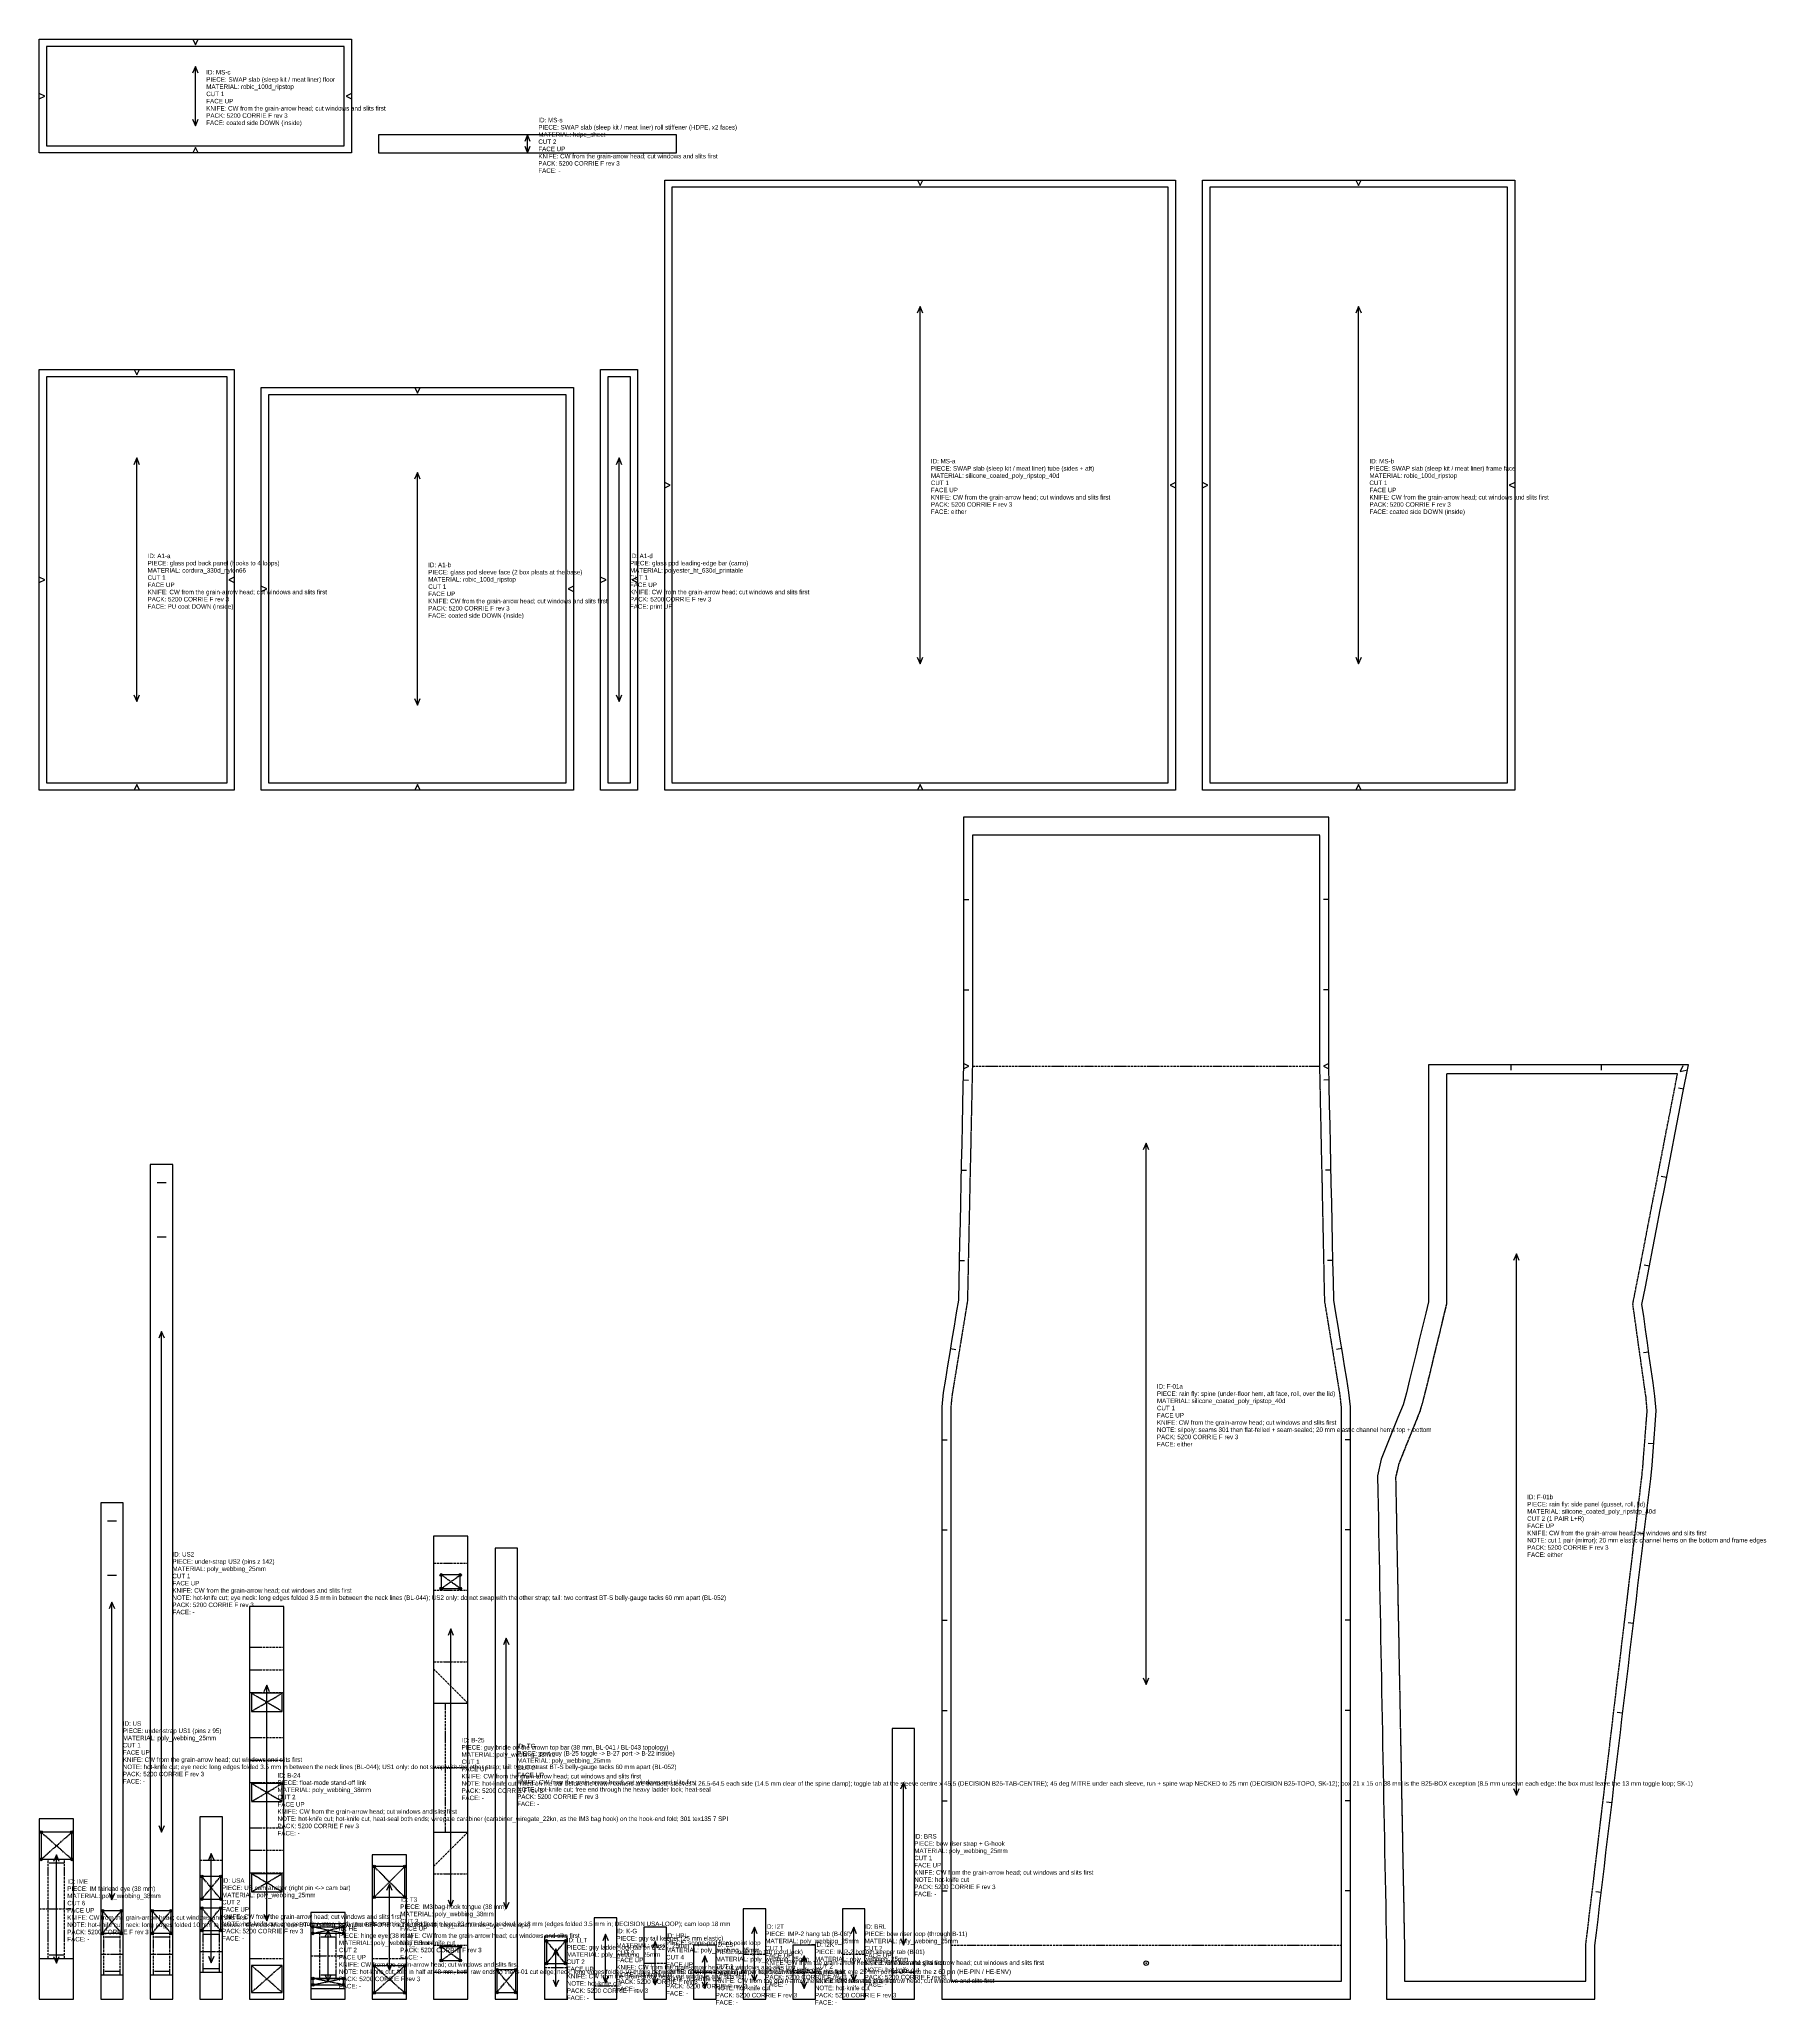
# Model space of a CAD drawing. Header units: millimetres. Extents: x 0 to 2340, y 0 to 5815.
# Drawn here: x 0 to 1905, y 3637 to 5815 of the extents above; entities that cross this region are included whole.
import ezdxf

# ---------------------------------------------------------------- set-up
doc = ezdxf.new("R2010")
doc.units = ezdxf.units.MM
doc.linetypes.add('DASHDOT', pattern=[3.556, 2.54, -0.508, 0, -0.508])
doc.linetypes.add('DASHED', pattern=[1.524, 1.27, -0.254])
for name, color, linetype in [('CUT', 7, 'Continuous'), ('DRILL', 4, 'Continuous'), ('GRAIN', 5, 'Continuous'), ('INTERNAL', 6, 'Continuous'), ('NOTCH', 1, 'Continuous'), ('SEW', 3, 'Continuous'), ('TEXT', 2, 'Continuous')]:
    doc.layers.add(name, color=color, linetype=linetype)

# ---------------------------------------------------------------- blocks, each defined once
blk = doc.blocks.new('IME_58')
at = {"layer": 'CUT'}
blk.add_lwpolyline([(0, 0), (38, 0), (38, 200), (0, 200)], close=True, dxfattribs=at)
at = {"layer": 'DRILL'}
for centre in [(2, 185), (36, 185), (2, 155), (36, 155)]:
    blk.add_circle(centre, 1.5, dxfattribs=at)
for p in [(2, 185), (36, 185), (2, 155), (36, 155)]:
    blk.add_point(p, dxfattribs=at)
at = {"layer": 'GRAIN'}
for points in [[(22.1, 152.6), (19, 160), (15.9, 152.6)], [(19, 40), (19, 160)], [(15.9, 47.4), (19, 40), (22.1, 47.4)]]:
    blk.add_lwpolyline(points, dxfattribs=at)
at = {"layer": 'INTERNAL', "linetype": 'CONTINUOUS'}
for points in [[(0, 155), (38, 155)], [(0, 45), (38, 45)]]:
    blk.add_lwpolyline(points, dxfattribs=at)
at = {"layer": 'INTERNAL', "linetype": 'DASHDOT'}
for points in [[(10, 45), (10, 155)], [(28, 45), (28, 155)], [(0, 100), (38, 100)]]:
    blk.add_lwpolyline(points, dxfattribs=at)
at = {"layer": 'SEW', "linetype": 'DASHED'}
for points in [[(0, 0), (38, 0), (38, 200), (0, 200)], [(2, 155), (36, 155), (36, 185), (2, 185)]]:
    blk.add_lwpolyline(points, close=True, dxfattribs=at)
for points in [[(2, 155), (36, 185)], [(36, 155), (2, 185)], [(11, 151), (27, 151)], [(11, 49), (27, 49)]]:
    blk.add_lwpolyline(points, dxfattribs=at)
at = {"layer": 'TEXT'}
for s, p in [('ID: IME', (31, 128)), ('CUT 6', (31, 104)), ('PIECE: IM fairlead eye (38 mm)', (31, 120)), ('MATERIAL: poly_webbing_38mm', (31, 112)), ('FACE UP', (31, 96)), ('KNIFE: CW from the grain-arrow head; cut windows and slits first', (31, 88)), ('NOTE: hot-knife cut; neck: long edges folded 10 mm in between the neck lines, one BT-M per leg, sewn flat BEFORE the fold (BL-044, bag_attach.imus_eye_envelope)', (31, 80)), ('PACK: 5200 CORRIE F rev 3', (31, 72)), ('FACE: -', (31, 64))]:
    blk.add_text(s, height=5, dxfattribs=at).set_placement(p)
blk = doc.blocks.new('US_59')
at = {"layer": 'CUT'}
blk.add_lwpolyline([(0, 0), (25, 0), (25, 550), (0, 550)], close=True, dxfattribs=at)
at = {"layer": 'DRILL'}
for centre in [(2, 98), (23, 98), (2, 73), (23, 73)]:
    blk.add_circle(centre, 1.5, dxfattribs=at)
for p in [(2, 98), (23, 98), (2, 73), (23, 73)]:
    blk.add_point(p, dxfattribs=at)
at = {"layer": 'GRAIN'}
for points in [[(15.6, 432.6), (12.5, 440), (9.4, 432.6)], [(12.5, 110), (12.5, 440)], [(9.4, 117.4), (12.5, 110), (15.6, 117.4)]]:
    blk.add_lwpolyline(points, dxfattribs=at)
at = {"layer": 'INTERNAL', "linetype": 'CONTINUOUS'}
for points in [[(0, 73), (25, 73)], [(0, 27), (25, 27)]]:
    blk.add_lwpolyline(points, dxfattribs=at)
at = {"layer": 'INTERNAL', "linetype": 'DASHDOT'}
for points in [[(3.5, 27), (3.5, 73)], [(21.5, 27), (21.5, 73)], [(0, 50), (25, 50)]]:
    blk.add_lwpolyline(points, dxfattribs=at)
at = {"layer": 'SEW', "linetype": 'DASHED'}
for points in [[(0, 0), (25, 0), (25, 550), (0, 550)], [(2, 73), (23, 73), (23, 98), (2, 98)]]:
    blk.add_lwpolyline(points, close=True, dxfattribs=at)
for points in [[(7.5, 530), (17.5, 530)], [(7.5, 470), (17.5, 470)], [(2, 73), (23, 98)], [(23, 73), (2, 98)], [(4.5, 69), (20.5, 69)], [(4.5, 31), (20.5, 31)]]:
    blk.add_lwpolyline(points, dxfattribs=at)
at = {"layer": 'TEXT'}
for s, p in [('ID: US', (24.5, 303)), ('CUT 1', (24.5, 279)), ('PIECE: under-strap US1 (pins z 95)', (24.5, 295)), ('MATERIAL: poly_webbing_25mm', (24.5, 287)), ('FACE UP', (24.5, 271)), ('KNIFE: CW from the grain-arrow head; cut windows and slits first', (24.5, 263)), ('NOTE: hot-knife cut; eye neck: long edges folded 3.5 mm in between the neck lines (BL-044); US1 only: do not swap with the other strap; tail: two contrast BT-S belly-gauge tacks 60 mm apart (BL-052)', (24.5, 255)), ('PACK: 5200 CORRIE F rev 3', (24.5, 247)), ('FACE: -', (24.5, 239))]:
    blk.add_text(s, height=5, dxfattribs=at).set_placement(p)
blk = doc.blocks.new('US2_60')
at = {"layer": 'CUT'}
blk.add_lwpolyline([(0, 0), (25, 0), (25, 925), (0, 925)], close=True, dxfattribs=at)
at = {"layer": 'DRILL'}
for centre in [(2, 98), (23, 98), (2, 73), (23, 73)]:
    blk.add_circle(centre, 1.5, dxfattribs=at)
for p in [(2, 98), (23, 98), (2, 73), (23, 73)]:
    blk.add_point(p, dxfattribs=at)
at = {"layer": 'GRAIN'}
for points in [[(15.6, 732.6), (12.5, 740), (9.4, 732.6)], [(12.5, 185), (12.5, 740)], [(9.4, 192.4), (12.5, 185), (15.6, 192.4)]]:
    blk.add_lwpolyline(points, dxfattribs=at)
at = {"layer": 'INTERNAL', "linetype": 'CONTINUOUS'}
for points in [[(0, 73), (25, 73)], [(0, 27), (25, 27)]]:
    blk.add_lwpolyline(points, dxfattribs=at)
at = {"layer": 'INTERNAL', "linetype": 'DASHDOT'}
for points in [[(3.5, 27), (3.5, 73)], [(21.5, 27), (21.5, 73)], [(0, 50), (25, 50)]]:
    blk.add_lwpolyline(points, dxfattribs=at)
at = {"layer": 'SEW', "linetype": 'DASHED'}
for points in [[(0, 0), (25, 0), (25, 925), (0, 925)], [(2, 73), (23, 73), (23, 98), (2, 98)]]:
    blk.add_lwpolyline(points, close=True, dxfattribs=at)
for points in [[(7.5, 905), (17.5, 905)], [(7.5, 845), (17.5, 845)], [(2, 73), (23, 98)], [(23, 73), (2, 98)], [(4.5, 69), (20.5, 69)], [(4.5, 31), (20.5, 31)]]:
    blk.add_lwpolyline(points, dxfattribs=at)
at = {"layer": 'TEXT'}
for s, p in [('PIECE: under-strap US2 (pins z 142)', (24.5, 482.5)), ('MATERIAL: poly_webbing_25mm', (24.5, 474.5)), ('ID: US2', (24.5, 490.5)), ('CUT 1', (24.5, 466.5)), ('FACE UP', (24.5, 458.5)), ('KNIFE: CW from the grain-arrow head; cut windows and slits first', (24.5, 450.5)), ('NOTE: hot-knife cut; eye neck: long edges folded 3.5 mm in between the neck lines (BL-044); US2 only: do not swap with the other strap; tail: two contrast BT-S belly-gauge tacks 60 mm apart (BL-052)', (24.5, 442.5)), ('PACK: 5200 CORRIE F rev 3', (24.5, 434.5)), ('FACE: -', (24.5, 426.5))]:
    blk.add_text(s, height=5, dxfattribs=at).set_placement(p)
blk = doc.blocks.new('USA_61')
at = {"layer": 'CUT'}
blk.add_lwpolyline([(0, 0), (25, 0), (25, 202), (0, 202)], close=True, dxfattribs=at)
at = {"layer": 'DRILL'}
for centre in [(2, 136), (23, 136), (2, 111), (23, 111), (2, 101), (23, 101), (2, 76), (23, 76)]:
    blk.add_circle(centre, 1.5, dxfattribs=at)
for p in [(2, 136), (23, 136), (2, 111), (23, 111), (2, 101), (23, 101), (2, 76), (23, 76)]:
    blk.add_point(p, dxfattribs=at)
at = {"layer": 'GRAIN'}
for points in [[(15.6, 154.2), (12.5, 161.6), (9.4, 154.2)], [(12.5, 40.4), (12.5, 161.6)], [(9.4, 47.8), (12.5, 40.4), (15.6, 47.8)]]:
    blk.add_lwpolyline(points, dxfattribs=at)
at = {"layer": 'INTERNAL', "linetype": 'DASHDOT'}
for points in [[(0, 154), (25, 154)], [(3.5, 30), (3.5, 76)], [(21.5, 30), (21.5, 76)], [(0, 53), (25, 53)]]:
    blk.add_lwpolyline(points, dxfattribs=at)
at = {"layer": 'INTERNAL', "linetype": 'CONTINUOUS'}
for points in [[(0, 76), (25, 76)], [(0, 30), (25, 30)]]:
    blk.add_lwpolyline(points, dxfattribs=at)
at = {"layer": 'SEW', "linetype": 'DASHED'}
for points in [[(0, 0), (25, 0), (25, 202), (0, 202)], [(2, 111), (23, 111), (23, 136), (2, 136)], [(2, 76), (23, 76), (23, 101), (2, 101)]]:
    blk.add_lwpolyline(points, close=True, dxfattribs=at)
for points in [[(2, 111), (23, 136)], [(23, 111), (2, 136)], [(2, 76), (23, 101)], [(23, 76), (2, 101)], [(4.5, 72), (20.5, 72)], [(4.5, 34), (20.5, 34)]]:
    blk.add_lwpolyline(points, dxfattribs=at)
at = {"layer": 'TEXT'}
for s, p in [('ID: USA', (24.5, 129)), ('CUT 2', (24.5, 105)), ('PIECE: US cam anchor (right pin <-> cam bar)', (24.5, 121)), ('MATERIAL: poly_webbing_25mm', (24.5, 113)), ('FACE UP', (24.5, 97)), ('KNIFE: CW from the grain-arrow head; cut windows and slits first', (24.5, 89)), ('NOTE: hot-knife cut; one per under-strap; both raw ends meet in the middle; pin loop 23 mm clear, necked to 18 mm (edges folded 3.5 mm in; DECISION USA-LOOP); cam loop 18 mm', (24.5, 81)), ('PACK: 5200 CORRIE F rev 3', (24.5, 73)), ('FACE: -', (24.5, 65))]:
    blk.add_text(s, height=5, dxfattribs=at).set_placement(p)
blk = doc.blocks.new('B-24_62')
at = {"layer": 'CUT'}
blk.add_lwpolyline([(0, 0), (38, 0), (38, 435), (0, 435)], close=True, dxfattribs=at)
at = {"layer": 'GRAIN'}
for points in [[(22.1, 340.6), (19, 348), (15.9, 340.6)], [(19, 87), (19, 348)], [(15.9, 94.4), (19, 87), (22.1, 94.4)]]:
    blk.add_lwpolyline(points, dxfattribs=at)
at = {"layer": 'INTERNAL', "linetype": 'DASHDOT'}
for points in [[(0, 390), (38, 390)], [(0, 365), (38, 365)], [(0, 340), (38, 340)], [(0, 290), (38, 290)], [(0, 265), (38, 265)], [(0, 240), (38, 240)], [(0, 190), (38, 190)], [(0, 165), (38, 165)], [(0, 140), (38, 140)], [(0, 45), (38, 45)]]:
    blk.add_lwpolyline(points, dxfattribs=at)
at = {"layer": 'SEW', "linetype": 'DASHED'}
for points in [[(0, 0), (38, 0), (38, 435), (0, 435)], [(2, 319), (36, 319), (36, 339), (2, 339)], [(2, 219), (36, 219), (36, 239), (2, 239)], [(2, 119), (36, 119), (36, 139), (2, 139)], [(2, 7.5), (36, 7.5), (36, 37.5), (2, 37.5)]]:
    blk.add_lwpolyline(points, close=True, dxfattribs=at)
for points in [[(2, 319), (36, 339)], [(36, 319), (2, 339)], [(2, 219), (36, 239)], [(36, 219), (2, 239)], [(2, 119), (36, 139)], [(36, 119), (2, 139)], [(2, 7.5), (36, 37.5)], [(36, 7.5), (2, 37.5)]]:
    blk.add_lwpolyline(points, dxfattribs=at)
at = {"layer": 'TEXT'}
for s, p in [('PIECE: float-mode stand-off link', (31, 237.5)), ('ID: B-24', (31, 245.5)), ('CUT 2', (31, 221.5)), ('MATERIAL: poly_webbing_38mm', (31, 229.5)), ('FACE UP', (31, 213.5)), ('KNIFE: CW from the grain-arrow head; cut windows and slits first', (31, 205.5)), ('NOTE: hot-knife cut; hot-knife cut, heat-seal both ends; wiregate carabiner (carabiner_wiregate_22kn, as the IM3 bag hook) on the hook-end fold; 301 tex135 7 SPI', (31, 197.5)), ('PACK: 5200 CORRIE F rev 3', (31, 189.5)), ('FACE: -', (31, 181.5))]:
    blk.add_text(s, height=5, dxfattribs=at).set_placement(p)
blk = doc.blocks.new('HE_63')
at = {"layer": 'CUT'}
blk.add_lwpolyline([(0, 0), (38, 0), (38, 96), (0, 96)], close=True, dxfattribs=at)
at = {"layer": 'DRILL'}
for centre in [(2, 80), (2, 73), (36, 80), (36, 73), (2, 23), (36, 23), (2, 16), (36, 16)]:
    blk.add_circle(centre, 1.5, dxfattribs=at)
for p in [(2, 80), (2, 73), (36, 80), (36, 73), (2, 23), (36, 23), (2, 16), (36, 16)]:
    blk.add_point(p, dxfattribs=at)
at = {"layer": 'GRAIN'}
for points in [[(22.1, 69.4), (19, 76.8), (15.9, 69.4)], [(19, 19.2), (19, 76.8)], [(15.9, 26.6), (19, 19.2), (22.1, 26.6)]]:
    blk.add_lwpolyline(points, dxfattribs=at)
at = {"layer": 'INTERNAL', "linetype": 'CONTINUOUS'}
for points in [[(0, 84), (38, 84)], [(0, 73), (38, 73)], [(0, 23), (38, 23)], [(0, 12), (38, 12)]]:
    blk.add_lwpolyline(points, dxfattribs=at)
at = {"layer": 'INTERNAL', "linetype": 'DASHDOT'}
for points in [[(10, 23), (10, 73)], [(28, 23), (28, 73)], [(0, 48), (38, 48)]]:
    blk.add_lwpolyline(points, dxfattribs=at)
at = {"layer": 'SEW', "linetype": 'DASHED'}
for points in [[(0, 0), (38, 0), (38, 96), (0, 96)], [(2, 73), (36, 73), (36, 80), (2, 80)], [(2, 16), (36, 16), (36, 23), (2, 23)]]:
    blk.add_lwpolyline(points, close=True, dxfattribs=at)
for points in [[(2, 73), (36, 80)], [(36, 73), (2, 80)], [(11, 69), (27, 69)], [(2, 16), (36, 23)], [(36, 16), (2, 23)], [(11, 27), (27, 27)]]:
    blk.add_lwpolyline(points, dxfattribs=at)
at = {"layer": 'TEXT'}
for s, p in [('PIECE: hinge eye (38 mm)', (31, 68)), ('ID: HE', (31, 76)), ('CUT 2', (31, 52)), ('MATERIAL: poly_webbing_38mm', (31, 60)), ('FACE UP', (31, 44)), ('KNIFE: CW from the grain-arrow head; cut windows and slits first', (31, 36)), ('NOTE: hot-knife cut; fold in half at 48 mm, both raw ends to the B-01 cut edge; neck: long edges folded 10 mm in between the neck lines, one BT-M per leg, sewn flat BEFORE the fold; eye 25 mm points UP onto the z 60 pin (HE-PIN / HE-ENV)', (31, 28)), ('PACK: 5200 CORRIE F rev 3', (31, 20)), ('FACE: -', (31, 12))]:
    blk.add_text(s, height=5, dxfattribs=at).set_placement(p)
blk = doc.blocks.new('T3_64')
at = {"layer": 'CUT'}
blk.add_lwpolyline([(0, 0), (38, 0), (38, 160), (0, 160)], close=True, dxfattribs=at)
at = {"layer": 'DRILL'}
for centre in [(2, 147), (36, 147), (2, 113), (36, 113), (2, 37), (36, 37), (2, 7), (36, 7)]:
    blk.add_circle(centre, 1.5, dxfattribs=at)
for p in [(2, 147), (36, 147), (2, 113), (36, 113), (2, 37), (36, 37), (2, 7), (36, 7)]:
    blk.add_point(p, dxfattribs=at)
at = {"layer": 'GRAIN'}
for points in [[(22.1, 120.6), (19, 128), (15.9, 120.6)], [(19, 32), (19, 128)], [(15.9, 39.4), (19, 32), (22.1, 39.4)]]:
    blk.add_lwpolyline(points, dxfattribs=at)
at = {"layer": 'INTERNAL', "linetype": 'DASHDOT'}
blk.add_lwpolyline([(0, 45), (38, 45)], dxfattribs=at)
at = {"layer": 'SEW', "linetype": 'DASHED'}
for points in [[(0, 0), (38, 0), (38, 160), (0, 160)], [(2, 113), (36, 113), (36, 147), (2, 147)], [(2, 7), (36, 7), (36, 37), (2, 37)]]:
    blk.add_lwpolyline(points, close=True, dxfattribs=at)
for points in [[(2, 113), (36, 147)], [(36, 113), (2, 147)], [(2, 7), (36, 37)], [(36, 7), (2, 37)]]:
    blk.add_lwpolyline(points, dxfattribs=at)
at = {"layer": 'TEXT'}
for s, p in [('ID: T3', (31, 108)), ('CUT 2', (31, 84)), ('PIECE: IM3 bag-hook tongue (38 mm)', (31, 100)), ('MATERIAL: poly_webbing_38mm', (31, 92)), ('FACE UP', (31, 76)), ('KNIFE: CW from the grain-arrow head; cut windows and slits first', (31, 68)), ('NOTE: hot-knife cut', (31, 60)), ('PACK: 5200 CORRIE F rev 3', (31, 52)), ('FACE: -', (31, 44))]:
    blk.add_text(s, height=5, dxfattribs=at).set_placement(p)
blk = doc.blocks.new('B-25_65')
at = {"layer": 'CUT'}
blk.add_lwpolyline([(0, 0), (38, 0), (38, 513.1), (0, 513.1)], close=True, dxfattribs=at)
at = {"layer": 'DRILL'}
for centre in [(8.5, 470.1), (29.5, 470.1), (8.5, 455.1), (29.5, 455.1), (8.5, 58), (8.5, 43), (29.5, 58), (29.5, 43)]:
    blk.add_circle(centre, 1.5, dxfattribs=at)
for p in [(8.5, 470.1), (29.5, 470.1), (8.5, 455.1), (29.5, 455.1), (8.5, 58), (29.5, 58), (8.5, 43), (29.5, 43)]:
    blk.add_point(p, dxfattribs=at)
at = {"layer": 'GRAIN'}
for points in [[(22.1, 403.1), (19, 410.5), (15.9, 403.1)], [(19, 102.6), (19, 410.5)], [(15.9, 110), (19, 102.6), (22.1, 110)]]:
    blk.add_lwpolyline(points, dxfattribs=at)
at = {"layer": 'INTERNAL', "linetype": 'DASHDOT'}
for points in [[(0, 483.1), (38, 483.1)], [(0, 453.1), (38, 453.1)], [(0, 374), (38, 374)], [(0, 366), (38, 328)], [(13, 185.1), (13, 328)], [(0, 256.6), (38, 256.6)], [(0, 147.1), (38, 185.1)], [(0, 139.1), (38, 139.1)], [(0, 60), (38, 60)], [(0, 30), (38, 30)]]:
    blk.add_lwpolyline(points, dxfattribs=at)
at = {"layer": 'INTERNAL', "linetype": 'CONTINUOUS'}
for points in [[(0, 328), (38, 328)], [(0, 185.1), (38, 185.1)]]:
    blk.add_lwpolyline(points, dxfattribs=at)
at = {"layer": 'SEW', "linetype": 'DASHED'}
for points in [[(0, 0), (38, 0), (38, 513.1), (0, 513.1)], [(8.5, 455.1), (29.5, 455.1), (29.5, 470.1), (8.5, 470.1)], [(8.5, 43), (29.5, 43), (29.5, 58), (8.5, 58)]]:
    blk.add_lwpolyline(points, close=True, dxfattribs=at)
for points in [[(8.5, 455.1), (29.5, 470.1)], [(29.5, 455.1), (8.5, 470.1)], [(8.5, 43), (29.5, 58)], [(29.5, 43), (8.5, 58)]]:
    blk.add_lwpolyline(points, dxfattribs=at)
at = {"layer": 'TEXT'}
for s, p in [('ID: B-25', (31, 284.6)), ('CUT 1', (31, 260.6)), ('PIECE: guy bridle on the crown top bar (38 mm, BL-041 / BL-043 topology)', (31, 276.6)), ('MATERIAL: poly_webbing_38mm', (31, 268.6)), ('FACE UP', (31, 252.6)), ('KNIFE: CW from the grain-arrow head; cut windows and slits first', (31, 244.6)), ('NOTE: hot-knife cut; fitted on the bar before the crown corners are bonded; sleeves x 26.5-64.5 each side (14.5 mm clear of the spine clamp); toggle tab at the sleeve centre x 45.5 (DECISION B25-TAB-CENTRE); 45 deg MITRE under each sleeve, run + spine wrap NECKED to 25 mm (DECISION B25-TOPO, SK-12); box 21 x 15 on 38 mm is the B25-BOX exception (8.5 mm unsewn each edge: the box must leave the 13 mm toggle loop; SK-1)', (31, 236.6)), ('PACK: 5200 CORRIE F rev 3', (31, 228.6)), ('FACE: -', (31, 220.6))]:
    blk.add_text(s, height=5, dxfattribs=at).set_placement(p)
blk = doc.blocks.new('TG_66')
at = {"layer": 'CUT'}
blk.add_lwpolyline([(0, 0), (25, 0), (25, 500), (0, 500)], close=True, dxfattribs=at)
at = {"layer": 'DRILL'}
for centre in [(2, 32.5), (23, 32.5), (2, 7.5), (23, 7.5)]:
    blk.add_circle(centre, 1.5, dxfattribs=at)
for p in [(2, 32.5), (23, 32.5), (2, 7.5), (23, 7.5)]:
    blk.add_point(p, dxfattribs=at)
at = {"layer": 'GRAIN'}
for points in [[(15.6, 392.6), (12.5, 400), (9.4, 392.6)], [(12.5, 100), (12.5, 400)], [(9.4, 107.4), (12.5, 100), (15.6, 107.4)]]:
    blk.add_lwpolyline(points, dxfattribs=at)
at = {"layer": 'SEW', "linetype": 'DASHED'}
for points in [[(0, 0), (25, 0), (25, 500), (0, 500)], [(2, 7.5), (23, 7.5), (23, 32.5), (2, 32.5)]]:
    blk.add_lwpolyline(points, close=True, dxfattribs=at)
for points in [[(2, 7.5), (23, 32.5)], [(23, 7.5), (2, 32.5)]]:
    blk.add_lwpolyline(points, dxfattribs=at)
at = {"layer": 'TEXT'}
for s, p in [('PIECE: port guy (B-25 toggle -> B-27 port -> B-22 inside)', (24.5, 270)), ('MATERIAL: poly_webbing_25mm', (24.5, 262)), ('ID: TG', (24.5, 278)), ('CUT 2', (24.5, 254)), ('FACE UP', (24.5, 246)), ('KNIFE: CW from the grain-arrow head; cut windows and slits first', (24.5, 238)), ('NOTE: hot-knife cut; free end through the heavy ladder lock; heat-seal', (24.5, 230)), ('PACK: 5200 CORRIE F rev 3', (24.5, 222)), ('FACE: -', (24.5, 214))]:
    blk.add_text(s, height=5, dxfattribs=at).set_placement(p)
blk = doc.blocks.new('LLT_67')
at = {"layer": 'CUT'}
blk.add_lwpolyline([(0, 0), (25, 0), (25, 70), (0, 70)], close=True, dxfattribs=at)
at = {"layer": 'DRILL'}
for centre in [(2, 64.5), (23, 64.5), (2, 39.5), (23, 39.5)]:
    blk.add_circle(centre, 1.5, dxfattribs=at)
for p in [(2, 64.5), (23, 64.5), (2, 39.5), (23, 39.5)]:
    blk.add_point(p, dxfattribs=at)
at = {"layer": 'GRAIN'}
for points in [[(15.6, 48.6), (12.5, 56), (9.4, 48.6)], [(12.5, 14), (12.5, 56)], [(9.4, 21.4), (12.5, 14), (15.6, 21.4)]]:
    blk.add_lwpolyline(points, dxfattribs=at)
at = {"layer": 'INTERNAL', "linetype": 'DASHDOT'}
blk.add_lwpolyline([(0, 35), (25, 35)], dxfattribs=at)
at = {"layer": 'SEW', "linetype": 'DASHED'}
for points in [[(0, 0), (25, 0), (25, 70), (0, 70)], [(2, 39.5), (23, 39.5), (23, 64.5), (2, 64.5)]]:
    blk.add_lwpolyline(points, close=True, dxfattribs=at)
for points in [[(2, 39.5), (23, 64.5)], [(23, 39.5), (2, 64.5)]]:
    blk.add_lwpolyline(points, dxfattribs=at)
at = {"layer": 'TEXT'}
for s, p in [('ID: LLT', (24.5, 63)), ('CUT 2', (24.5, 39)), ('PIECE: guy ladder-lock tab on B-22', (24.5, 55)), ('MATERIAL: poly_webbing_25mm', (24.5, 47)), ('FACE UP', (24.5, 31)), ('KNIFE: CW from the grain-arrow head; cut windows and slits first', (24.5, 23)), ('NOTE: hot-knife cut', (24.5, 15)), ('PACK: 5200 CORRIE F rev 3', (24.5, 7)), ('FACE: -', (24.5, -1))]:
    blk.add_text(s, height=5, dxfattribs=at).set_placement(p)
blk = doc.blocks.new('K-G_68')
at = {"layer": 'CUT'}
blk.add_lwpolyline([(0, 0), (25, 0), (25, 90), (0, 90)], close=True, dxfattribs=at)
at = {"layer": 'GRAIN'}
for points in [[(15.6, 64.6), (12.5, 72), (9.4, 64.6)], [(12.5, 18), (12.5, 72)], [(9.4, 25.4), (12.5, 18), (15.6, 25.4)]]:
    blk.add_lwpolyline(points, dxfattribs=at)
at = {"layer": 'INTERNAL', "linetype": 'DASHDOT'}
blk.add_lwpolyline([(0, 15), (25, 15)], dxfattribs=at)
at = {"layer": 'SEW', "linetype": 'DASHED'}
blk.add_lwpolyline([(0, 0), (25, 0), (25, 90), (0, 90)], close=True, dxfattribs=at)
at = {"layer": 'TEXT'}
for s, p in [('PIECE: guy tail keeper (25 mm elastic)', (24.5, 65)), ('ID: K-G', (24.5, 73)), ('CUT 2', (24.5, 49)), ('MATERIAL: elastic_25mm', (24.5, 57)), ('FACE UP', (24.5, 41)), ('KNIFE: CW from the grain-arrow head; cut windows and slits first', (24.5, 33)), ('NOTE: hot-knife cut', (24.5, 25)), ('PACK: 5200 CORRIE F rev 3', (24.5, 17)), ('FACE: -', (24.5, 9))]:
    blk.add_text(s, height=5, dxfattribs=at).set_placement(p)
blk = doc.blocks.new('HPL_69')
at = {"layer": 'CUT'}
blk.add_lwpolyline([(0, 0), (25, 0), (25, 80), (0, 80)], close=True, dxfattribs=at)
at = {"layer": 'GRAIN'}
for points in [[(15.6, 56.6), (12.5, 64), (9.4, 56.6)], [(12.5, 16), (12.5, 64)], [(9.4, 23.4), (12.5, 16), (15.6, 23.4)]]:
    blk.add_lwpolyline(points, dxfattribs=at)
at = {"layer": 'INTERNAL', "linetype": 'DASHDOT'}
blk.add_lwpolyline([(0, 40), (25, 40)], dxfattribs=at)
at = {"layer": 'SEW', "linetype": 'DASHED'}
blk.add_lwpolyline([(0, 0), (25, 0), (25, 80), (0, 80)], close=True, dxfattribs=at)
at = {"layer": 'TEXT'}
for s, p in [('ID: HPL', (24.5, 68)), ('CUT 4', (24.5, 44)), ('PIECE: scope-pod hard-point loop', (24.5, 60)), ('MATERIAL: poly_webbing_25mm', (24.5, 52)), ('FACE UP', (24.5, 36)), ('KNIFE: CW from the grain-arrow head; cut windows and slits first', (24.5, 28)), ('NOTE: hot-knife cut', (24.5, 20)), ('PACK: 5200 CORRIE F rev 3', (24.5, 12)), ('FACE: -', (24.5, 4))]:
    blk.add_text(s, height=5, dxfattribs=at).set_placement(p)
blk = doc.blocks.new('E5_70')
at = {"layer": 'CUT'}
blk.add_lwpolyline([(0, 0), (25, 0), (25, 60), (0, 60)], close=True, dxfattribs=at)
at = {"layer": 'GRAIN'}
for points in [[(15.6, 40.6), (12.5, 48), (9.4, 40.6)], [(12.5, 12), (12.5, 48)], [(9.4, 19.4), (12.5, 12), (15.6, 19.4)]]:
    blk.add_lwpolyline(points, dxfattribs=at)
at = {"layer": 'INTERNAL', "linetype": 'DASHDOT'}
blk.add_lwpolyline([(0, 30), (25, 30)], dxfattribs=at)
at = {"layer": 'SEW', "linetype": 'DASHED'}
blk.add_lwpolyline([(0, 0), (25, 0), (25, 60), (0, 60)], close=True, dxfattribs=at)
at = {"layer": 'TEXT'}
for s, p in [('PIECE: pole grip tab (cord lock)', (24.5, 50)), ('MATERIAL: poly_webbing_25mm', (24.5, 42)), ('ID: E5', (24.5, 58)), ('CUT 1', (24.5, 34)), ('FACE UP', (24.5, 26)), ('KNIFE: CW from the grain-arrow head; cut windows and slits first', (24.5, 18)), ('NOTE: hot-knife cut', (24.5, 10)), ('PACK: 5200 CORRIE F rev 3', (24.5, 2)), ('FACE: -', (24.5, -6))]:
    blk.add_text(s, height=5, dxfattribs=at).set_placement(p)
blk = doc.blocks.new('I2T_71')
at = {"layer": 'CUT'}
blk.add_lwpolyline([(0, 0), (25, 0), (25, 100), (0, 100)], close=True, dxfattribs=at)
at = {"layer": 'GRAIN'}
for points in [[(15.6, 72.6), (12.5, 80), (9.4, 72.6)], [(12.5, 20), (12.5, 80)], [(9.4, 27.4), (12.5, 20), (15.6, 27.4)]]:
    blk.add_lwpolyline(points, dxfattribs=at)
at = {"layer": 'INTERNAL', "linetype": 'DASHDOT'}
blk.add_lwpolyline([(0, 50), (25, 50)], dxfattribs=at)
at = {"layer": 'SEW', "linetype": 'DASHED'}
blk.add_lwpolyline([(0, 0), (25, 0), (25, 100), (0, 100)], close=True, dxfattribs=at)
at = {"layer": 'TEXT'}
for s, p in [('PIECE: IMP-2 hang tab (B-06f)', (24.5, 70)), ('MATERIAL: poly_webbing_25mm', (24.5, 62)), ('ID: I2T', (24.5, 78)), ('CUT 1', (24.5, 54)), ('FACE UP', (24.5, 46)), ('KNIFE: CW from the grain-arrow head; cut windows and slits first', (24.5, 38)), ('NOTE: hot-knife cut', (24.5, 30)), ('PACK: 5200 CORRIE F rev 3', (24.5, 22)), ('FACE: -', (24.5, 14))]:
    blk.add_text(s, height=5, dxfattribs=at).set_placement(p)
blk = doc.blocks.new('I2K_72')
at = {"layer": 'CUT'}
blk.add_lwpolyline([(0, 0), (25, 0), (25, 60), (0, 60)], close=True, dxfattribs=at)
at = {"layer": 'GRAIN'}
for points in [[(15.6, 40.6), (12.5, 48), (9.4, 40.6)], [(12.5, 12), (12.5, 48)], [(9.4, 19.4), (12.5, 12), (15.6, 19.4)]]:
    blk.add_lwpolyline(points, dxfattribs=at)
at = {"layer": 'INTERNAL', "linetype": 'DASHDOT'}
blk.add_lwpolyline([(0, 30), (25, 30)], dxfattribs=at)
at = {"layer": 'SEW', "linetype": 'DASHED'}
blk.add_lwpolyline([(0, 0), (25, 0), (25, 60), (0, 60)], close=True, dxfattribs=at)
at = {"layer": 'TEXT'}
for s, p in [('PIECE: IMP-2 bottom keeper tab (B-01)', (24.5, 50)), ('MATERIAL: poly_webbing_25mm', (24.5, 42)), ('ID: I2K', (24.5, 58)), ('CUT 2', (24.5, 34)), ('FACE UP', (24.5, 26)), ('KNIFE: CW from the grain-arrow head; cut windows and slits first', (24.5, 18)), ('NOTE: hot-knife cut', (24.5, 10)), ('PACK: 5200 CORRIE F rev 3', (24.5, 2)), ('FACE: -', (24.5, -6))]:
    blk.add_text(s, height=5, dxfattribs=at).set_placement(p)
blk = doc.blocks.new('BRL_73')
at = {"layer": 'CUT'}
blk.add_lwpolyline([(0, 0), (25, 0), (25, 100), (0, 100)], close=True, dxfattribs=at)
at = {"layer": 'GRAIN'}
for points in [[(15.6, 72.6), (12.5, 80), (9.4, 72.6)], [(12.5, 20), (12.5, 80)], [(9.4, 27.4), (12.5, 20), (15.6, 27.4)]]:
    blk.add_lwpolyline(points, dxfattribs=at)
at = {"layer": 'INTERNAL', "linetype": 'DASHDOT'}
blk.add_lwpolyline([(0, 50), (25, 50)], dxfattribs=at)
at = {"layer": 'SEW', "linetype": 'DASHED'}
blk.add_lwpolyline([(0, 0), (25, 0), (25, 100), (0, 100)], close=True, dxfattribs=at)
at = {"layer": 'TEXT'}
for s, p in [('PIECE: bow riser loop (through B-11)', (24.5, 70)), ('MATERIAL: poly_webbing_25mm', (24.5, 62)), ('ID: BRL', (24.5, 78)), ('CUT 2', (24.5, 54)), ('FACE UP', (24.5, 46)), ('KNIFE: CW from the grain-arrow head; cut windows and slits first', (24.5, 38)), ('NOTE: hot-knife cut', (24.5, 30)), ('PACK: 5200 CORRIE F rev 3', (24.5, 22)), ('FACE: -', (24.5, 14))]:
    blk.add_text(s, height=5, dxfattribs=at).set_placement(p)
blk = doc.blocks.new('BRS_74')
at = {"layer": 'CUT'}
blk.add_lwpolyline([(0, 0), (25, 0), (25, 300), (0, 300)], close=True, dxfattribs=at)
at = {"layer": 'GRAIN'}
for points in [[(15.6, 232.6), (12.5, 240), (9.4, 232.6)], [(12.5, 60), (12.5, 240)], [(9.4, 67.4), (12.5, 60), (15.6, 67.4)]]:
    blk.add_lwpolyline(points, dxfattribs=at)
at = {"layer": 'INTERNAL', "linetype": 'DASHDOT'}
blk.add_lwpolyline([(0, 30), (25, 30)], dxfattribs=at)
at = {"layer": 'SEW', "linetype": 'DASHED'}
blk.add_lwpolyline([(0, 0), (25, 0), (25, 300), (0, 300)], close=True, dxfattribs=at)
at = {"layer": 'TEXT'}
for s, p in [('PIECE: bow riser strap + G-hook', (24.5, 170)), ('ID: BRS', (24.5, 178)), ('CUT 1', (24.5, 154)), ('MATERIAL: poly_webbing_25mm', (24.5, 162)), ('FACE UP', (24.5, 146)), ('KNIFE: CW from the grain-arrow head; cut windows and slits first', (24.5, 138)), ('NOTE: hot-knife cut', (24.5, 130)), ('PACK: 5200 CORRIE F rev 3', (24.5, 122)), ('FACE: -', (24.5, 114))]:
    blk.add_text(s, height=5, dxfattribs=at).set_placement(p)
blk = doc.blocks.new('F-01a_75')
at = {"layer": 'CUT'}
blk.add_lwpolyline([(-226.5, 40), (-226.5, -20), (226.5, -20), (226.5, 40), (226.5, 54.9), (226.5, 69.8), (226.5, 84.7), (226.5, 99.6), (226.5, 114.5), (226.5, 129.4), (226.5, 144.3), (226.5, 159.2), (226.5, 174.1), (226.5, 189), (226.5, 203.9), (226.5, 218.8), (226.5, 233.7), (226.5, 248.6), (226.5, 263.5), (226.5, 278.4), (226.5, 293.3), (226.5, 308.2), (226.5, 323.1), (226.5, 338), (226.5, 352.9), (226.5, 367.8), (226.5, 382.7), (226.5, 397.6), (226.5, 412.5), (226.5, 427.4), (226.5, 442.3), (226.5, 457.2), (226.5, 472.1), (226.5, 487), (226.5, 501.9), (226.5, 516.8), (226.5, 531.8), (226.5, 546.7), (226.5, 561.6), (226.5, 576.5), (226.5, 591.4), (226.5, 606.3), (226.5, 621.2), (226.5, 636.6), (224.7, 652.2), (222.3, 667.2), (219.9, 681.9), (217.5, 696.6), (215.1, 711.3), (212.7, 726), (210.3, 740.7), (208, 754.7), (207.5, 775.7), (207.1, 797.4), (206.6, 819), (206.2, 840.7), (205.7, 862.4), (205.2, 884.1), (204.8, 905.7), (204.3, 927.4), (203.9, 949.1), (203.4, 970.8), (203, 992.4), (202.5, 1014), (202.5, 1289.9), (-202.5, 1289.9), (-202.5, 1014), (-203, 992.4), (-203.4, 970.8), (-203.9, 949.1), (-204.3, 927.4), (-204.8, 905.7), (-205.2, 884.1), (-205.7, 862.4), (-206.2, 840.7), (-206.6, 819), (-207.1, 797.4), (-207.5, 775.7), (-208, 754.7), (-210.3, 740.7), (-212.7, 726), (-215.1, 711.3), (-217.5, 696.6), (-219.9, 681.9), (-222.3, 667.2), (-224.7, 652.2), (-226.5, 636.6), (-226.5, 621.2), (-226.5, 606.3), (-226.5, 591.4), (-226.5, 576.5), (-226.5, 561.6), (-226.5, 546.7), (-226.5, 531.8), (-226.5, 516.8), (-226.5, 501.9), (-226.5, 487), (-226.5, 472.1), (-226.5, 457.2), (-226.5, 442.3), (-226.5, 427.4), (-226.5, 412.5), (-226.5, 397.6), (-226.5, 382.7), (-226.5, 367.8), (-226.5, 352.9), (-226.5, 338), (-226.5, 323.1), (-226.5, 308.2), (-226.5, 293.3), (-226.5, 278.4), (-226.5, 263.5), (-226.5, 248.6), (-226.5, 233.7), (-226.5, 218.8), (-226.5, 203.9), (-226.5, 189), (-226.5, 174.1), (-226.5, 159.2), (-226.5, 144.3), (-226.5, 129.4), (-226.5, 114.5), (-226.5, 99.6), (-226.5, 84.7), (-226.5, 69.8), (-226.5, 54.9)], close=True, dxfattribs=at)
at = {"layer": 'DRILL'}
blk.add_circle((0, 20), 2.5, dxfattribs=at)
blk.add_point((0, 20), dxfattribs=at)
at = {"layer": 'GRAIN'}
for points in [[(3.1, 921.2), (0, 928.6), (-3.1, 921.2)], [(0, 328.6), (0, 928.6)], [(-3.1, 336), (0, 328.6), (3.1, 336)]]:
    blk.add_lwpolyline(points, dxfattribs=at)
at = {"layer": 'INTERNAL', "linetype": 'DASHDOT'}
for points in [[(192.5, 1269.9), (-192.5, 1269.9)], [(-192.5, 1013.9), (192.5, 1013.9)], [(-216.5, 40), (216.5, 40)], [(-216.5, 0), (216.5, 0)]]:
    blk.add_lwpolyline(points, dxfattribs=at)
at = {"layer": 'NOTCH'}
for points in [[(-202.5, 1198.5), (-196.5, 1198.5)], [(202.5, 1198.5), (196.5, 1198.5)], [(-202.5, 1098.5), (-196.5, 1098.5)], [(202.5, 1098.5), (196.5, 1098.5)], [(-202.5, 1011), (-196.5, 1013.9), (-202.5, 1017)], [(202.5, 1017), (196.5, 1013.9), (202.5, 1011)], [(-202.8, 998.7), (-196.8, 998.6)], [(202.8, 998.7), (196.8, 998.6)], [(-204.9, 898.7), (-198.9, 898.6)], [(204.9, 898.7), (198.9, 898.6)], [(-207.1, 798.7), (-201.1, 798.6)], [(207.1, 798.7), (201.1, 798.6)], [(-216.8, 700.9), (-210.9, 699.9)], [(216.8, 700.9), (210.9, 699.9)], [(-226.5, 600), (-220.5, 600)], [(226.5, 600), (220.5, 600)], [(-226.5, 500), (-220.5, 500)], [(226.5, 500), (220.5, 500)], [(-226.5, 400), (-220.5, 400)], [(226.5, 400), (220.5, 400)], [(-226.5, 300), (-220.5, 300)], [(226.5, 300), (220.5, 300)], [(-226.5, 200), (-220.5, 200)], [(226.5, 200), (220.5, 200)], [(-226.5, 100), (-220.5, 100)], [(226.5, 100), (220.5, 100)]]:
    blk.add_lwpolyline(points, dxfattribs=at)
at = {"layer": 'SEW', "linetype": 'DASHED'}
blk.add_lwpolyline([(-216.5, 0), (216.5, 0), (216.5, 40), (216.5, 54.9), (216.5, 69.8), (216.5, 84.7), (216.5, 99.6), (216.5, 114.5), (216.5, 129.4), (216.5, 144.3), (216.5, 159.2), (216.5, 174.1), (216.5, 189), (216.5, 203.9), (216.5, 218.8), (216.5, 233.7), (216.5, 248.6), (216.5, 263.5), (216.5, 278.4), (216.5, 293.3), (216.5, 308.2), (216.5, 323.1), (216.5, 338), (216.5, 352.9), (216.5, 367.8), (216.5, 382.7), (216.5, 397.6), (216.5, 412.5), (216.5, 427.4), (216.5, 442.3), (216.5, 457.2), (216.5, 472.1), (216.5, 487), (216.5, 501.9), (216.5, 516.8), (216.5, 531.8), (216.5, 546.7), (216.5, 561.6), (216.5, 576.5), (216.5, 591.4), (216.5, 606.3), (216.5, 621.2), (216.5, 636.1), (214.8, 650.9), (212.4, 665.6), (210, 680.3), (207.6, 695), (205.2, 709.7), (202.8, 724.4), (200.4, 739.1), (198, 753.8), (197.5, 775.5), (197.1, 797.2), (196.6, 818.8), (196.2, 840.5), (195.7, 862.2), (195.3, 883.8), (194.8, 905.5), (194.3, 927.2), (193.9, 948.9), (193.4, 970.5), (193, 992.2), (192.5, 1013.9), (192.5, 1269.9), (-192.5, 1269.9), (-192.5, 1013.9), (-193, 992.2), (-193.4, 970.5), (-193.9, 948.9), (-194.3, 927.2), (-194.8, 905.5), (-195.3, 883.8), (-195.7, 862.2), (-196.2, 840.5), (-196.6, 818.8), (-197.1, 797.2), (-197.5, 775.5), (-198, 753.8), (-200.4, 739.1), (-202.8, 724.4), (-205.2, 709.7), (-207.6, 695), (-210, 680.3), (-212.4, 665.6), (-214.8, 650.9), (-216.5, 636.1), (-216.5, 621.2), (-216.5, 606.3), (-216.5, 591.4), (-216.5, 576.5), (-216.5, 561.6), (-216.5, 546.7), (-216.5, 531.8), (-216.5, 516.8), (-216.5, 501.9), (-216.5, 487), (-216.5, 472.1), (-216.5, 457.2), (-216.5, 442.3), (-216.5, 427.4), (-216.5, 412.5), (-216.5, 397.6), (-216.5, 382.7), (-216.5, 367.8), (-216.5, 352.9), (-216.5, 338), (-216.5, 323.1), (-216.5, 308.2), (-216.5, 293.3), (-216.5, 278.4), (-216.5, 263.5), (-216.5, 248.6), (-216.5, 233.7), (-216.5, 218.8), (-216.5, 203.9), (-216.5, 189), (-216.5, 174.1), (-216.5, 159.2), (-216.5, 144.3), (-216.5, 129.4), (-216.5, 114.5), (-216.5, 99.6), (-216.5, 84.7), (-216.5, 69.8), (-216.5, 54.9), (-216.5, 40)], close=True, dxfattribs=at)
at = {"layer": 'TEXT'}
for s, p in [('PIECE: rain fly: spine (under-floor hem, aft face, roll, over the lid)', (12, 648.6)), ('ID: F-01a', (12, 656.6)), ('CUT 1', (12, 632.6)), ('MATERIAL: silicone_coated_poly_ripstop_40d', (12, 640.6)), ('FACE UP', (12, 624.6)), ('KNIFE: CW from the grain-arrow head; cut windows and slits first', (12, 616.6)), ('NOTE: silpoly: seams 301 then flat-felled + seam-sealed; 20 mm elastic channel hems top + bottom', (12, 608.6)), ('PACK: 5200 CORRIE F rev 3', (12, 600.6)), ('FACE: either', (12, 592.6))]:
    blk.add_text(s, height=5, dxfattribs=at).set_placement(p)
blk = doc.blocks.new('F-01b_76')
at = {"layer": 'CUT'}
blk.add_lwpolyline([(-45, 39.8), (-45, -20), (186, -20), (186, 39.4), (187.7, 53.6), (189.5, 68.4), (191.2, 83.2), (193, 98), (194.8, 112.8), (196.6, 127.6), (198.3, 142.4), (200.1, 157.2), (201.9, 172), (203.6, 186.8), (205.4, 201.6), (207.2, 216.4), (208.9, 231.2), (210.7, 246), (212.5, 260.8), (214.3, 275.5), (216, 290.3), (217.8, 305.1), (219.6, 319.9), (221.3, 334.7), (223.1, 349.5), (224.9, 364.3), (226.7, 379.1), (228.4, 393.9), (230.2, 408.7), (232, 423.5), (233.7, 438.3), (235.5, 453.1), (237.3, 467.9), (239.1, 482.7), (240.8, 497.5), (242.6, 512.3), (244.4, 527.1), (246.1, 541.9), (247.9, 556.8), (249.4, 571.8), (250.5, 586.8), (251.7, 601.6), (252.8, 616.5), (254, 632.2), (252.6, 648.1), (250.5, 663.1), (248.4, 677.9), (246.3, 692.6), (244.2, 707.4), (242.2, 722.1), (240.1, 736.9), (238.2, 750), (242, 769.6), (246.2, 790.9), (250.3, 812.2), (254.4, 833.5), (258.5, 854.8), (262.7, 876), (266.8, 897.3), (270.9, 918.6), (275, 939.9), (279.2, 961.2), (283.3, 982.4), (289.7, 1015.6), (1.6, 1015.6), (1.6, 984.3), (1.6, 963.1), (1.6, 941.8), (1.6, 920.5), (1.6, 899.2), (1.6, 877.9), (1.6, 856.7), (1.6, 835.4), (1.6, 814.1), (1.6, 792.8), (1.6, 771.5), (1.6, 752.7), (-1.4, 740.2), (-5, 725.5), (-8.6, 710.7), (-12.2, 696), (-15.8, 681.2), (-19.4, 666.4), (-22.9, 652), (-26.6, 638.6), (-32.2, 624.7), (-38.2, 609.9), (-44.1, 595), (-50.7, 578.6), (-54.8, 559.8), (-54.5, 542.7), (-54.2, 527.9), (-53.9, 513.1), (-53.7, 498.3), (-53.4, 483.5), (-53.1, 468.7), (-52.8, 453.9), (-52.5, 439.1), (-52.3, 424.3), (-52, 409.5), (-51.7, 394.7), (-51.4, 379.9), (-51.1, 365.1), (-50.9, 350.3), (-50.6, 335.5), (-50.3, 320.7), (-50, 305.9), (-49.7, 291.2), (-49.5, 276.4), (-49.2, 261.6), (-48.9, 246.8), (-48.6, 232), (-48.4, 217.2), (-48.1, 202.4), (-47.8, 187.6), (-47.5, 172.8), (-47.2, 158), (-47, 143.2), (-46.7, 128.4), (-46.4, 113.6), (-46.1, 98.8), (-45.8, 84), (-45.6, 69.2), (-45.3, 54.4)], close=True, dxfattribs=at)
at = {"layer": 'GRAIN'}
for points in [[(102.1, 798.7), (99, 806.1), (95.9, 798.7)], [(99, 206.1), (99, 806.1)], [(95.9, 213.4), (99, 206.1), (102.1, 213.4)]]:
    blk.add_lwpolyline(points, dxfattribs=at)
at = {"layer": 'INTERNAL', "linetype": 'DASHDOT'}
for points in [[(21.6, 1005.6), (21.6, 984.3), (21.6, 963.1), (21.6, 941.8), (21.6, 920.5), (21.6, 899.2), (21.6, 877.9), (21.6, 856.7), (21.6, 835.4), (21.6, 814.1), (21.6, 792.8), (21.6, 771.5), (21.6, 750.3), (18, 735.5), (14.4, 720.7), (10.8, 706), (7.3, 691.2), (3.7, 676.5), (0.1, 661.7), (-3.5, 647), (-7.7, 632.1), (-13.6, 617.3), (-19.6, 602.4), (-25.6, 587.6), (-31.5, 572.7), (-34.8, 557.9), (-34.5, 543.1), (-34.2, 528.3), (-33.9, 513.5), (-33.7, 498.7), (-33.4, 483.9), (-33.1, 469.1), (-32.8, 454.3), (-32.5, 439.5), (-32.3, 424.7), (-32, 409.9), (-31.7, 395.1), (-31.4, 380.3), (-31.2, 365.5), (-30.9, 350.7), (-30.6, 335.9), (-30.3, 321.1), (-30, 306.3), (-29.8, 291.5), (-29.5, 276.7), (-29.2, 261.9), (-28.9, 247.1), (-28.6, 232.3), (-28.4, 217.6), (-28.1, 202.8), (-27.8, 188), (-27.5, 173.2), (-27.2, 158.4), (-27, 143.6), (-26.7, 128.8), (-26.4, 114), (-26.1, 99.2), (-25.8, 84.4), (-25.6, 69.6), (-25.3, 54.8), (-25, 40), (-25, 0)], [(-25, 0), (176, 0)]]:
    blk.add_lwpolyline(points, dxfattribs=at)
at = {"layer": 'NOTCH'}
for points in [[(93, 1015.6), (93, 1009.6)], [(193, 1015.6), (193, 1009.6)], [(283.5, 1014.3), (280.7, 1008.1), (287.3, 1009.6)], [(284.5, 988.6), (278.6, 989.7)], [(265.5, 890.4), (259.6, 891.6)], [(246.4, 792.3), (240.5, 793.4)], [(245.7, 696.9), (239.8, 696.1)], [(251.2, 595.4), (245.2, 595.9)], [(240.6, 495.6), (234.6, 496.3)], [(228.7, 396.3), (222.8, 397)], [(216.8, 297), (210.9, 297.7)], [(204.9, 197.7), (199, 198.4)], [(193.1, 98.4), (187.1, 99.1)]]:
    blk.add_lwpolyline(points, dxfattribs=at)
at = {"layer": 'SEW', "linetype": 'DASHED'}
blk.add_lwpolyline([(-25, 0), (176, 0), (176, 40), (177.8, 54.8), (179.5, 69.6), (181.3, 84.4), (183.1, 99.2), (184.9, 114), (186.6, 128.8), (188.4, 143.6), (190.2, 158.4), (191.9, 173.2), (193.7, 188), (195.5, 202.8), (197.2, 217.6), (199, 232.3), (200.8, 247.1), (202.6, 261.9), (204.3, 276.7), (206.1, 291.5), (207.9, 306.3), (209.6, 321.1), (211.4, 335.9), (213.2, 350.7), (215, 365.5), (216.7, 380.3), (218.5, 395.1), (220.3, 409.9), (222, 424.7), (223.8, 439.5), (225.6, 454.3), (227.4, 469.1), (229.1, 483.9), (230.9, 498.7), (232.7, 513.5), (234.4, 528.3), (236.2, 543.1), (238, 557.9), (239.4, 572.7), (240.5, 587.6), (241.7, 602.4), (242.8, 617.3), (244, 632.1), (242.7, 647), (240.6, 661.7), (238.5, 676.5), (236.4, 691.2), (234.3, 706), (232.3, 720.7), (230.2, 735.5), (228.1, 750.3), (232.2, 771.5), (236.4, 792.8), (240.5, 814.1), (244.6, 835.4), (248.7, 856.7), (252.9, 877.9), (257, 899.2), (261.1, 920.5), (265.2, 941.8), (269.4, 963.1), (273.5, 984.3), (277.6, 1005.6), (21.6, 1005.6), (21.6, 984.3), (21.6, 963.1), (21.6, 941.8), (21.6, 920.5), (21.6, 899.2), (21.6, 877.9), (21.6, 856.7), (21.6, 835.4), (21.6, 814.1), (21.6, 792.8), (21.6, 771.5), (21.6, 750.3), (18, 735.5), (14.4, 720.7), (10.8, 706), (7.3, 691.2), (3.7, 676.5), (0.1, 661.7), (-3.5, 647), (-7.7, 632.1), (-13.6, 617.3), (-19.6, 602.4), (-25.6, 587.6), (-31.5, 572.7), (-34.8, 557.9), (-34.5, 543.1), (-34.2, 528.3), (-33.9, 513.5), (-33.7, 498.7), (-33.4, 483.9), (-33.1, 469.1), (-32.8, 454.3), (-32.5, 439.5), (-32.3, 424.7), (-32, 409.9), (-31.7, 395.1), (-31.4, 380.3), (-31.2, 365.5), (-30.9, 350.7), (-30.6, 335.9), (-30.3, 321.1), (-30, 306.3), (-29.8, 291.5), (-29.5, 276.7), (-29.2, 261.9), (-28.9, 247.1), (-28.6, 232.3), (-28.4, 217.6), (-28.1, 202.8), (-27.8, 188), (-27.5, 173.2), (-27.2, 158.4), (-27, 143.6), (-26.7, 128.8), (-26.4, 114), (-26.1, 99.2), (-25.8, 84.4), (-25.6, 69.6), (-25.3, 54.8), (-25, 40)], close=True, dxfattribs=at)
at = {"layer": 'TEXT'}
for s, p in [('PIECE: rain fly: side panel (gusset, roll, lid)', (111, 526.1)), ('MATERIAL: silicone_coated_poly_ripstop_40d', (111, 518.1)), ('ID: F-01b', (111, 534.1)), ('CUT 2 (1 PAIR L+R)', (111, 510.1)), ('FACE UP', (111, 502.1)), ('KNIFE: CW from the grain-arrow head; cut windows and slits first', (111, 494.1)), ('NOTE: cut 1 pair (mirror); 20 mm elastic channel hems on the bottom and frame edges', (111, 486.1)), ('PACK: 5200 CORRIE F rev 3', (111, 478.1)), ('FACE: either', (111, 470.1))]:
    blk.add_text(s, height=5, dxfattribs=at).set_placement(p)
blk = doc.blocks.new('A1-a_77')
at = {"layer": 'CUT'}
blk.add_lwpolyline([(-8, -8), (-8, 458), (208, 458), (208, -8)], close=True, dxfattribs=at)
at = {"layer": 'GRAIN'}
for points in [[(103.1, 352.6), (100, 360), (96.9, 352.6)], [(100, 90), (100, 360)], [(96.9, 97.4), (100, 90), (103.1, 97.4)]]:
    blk.add_lwpolyline(points, dxfattribs=at)
at = {"layer": 'NOTCH'}
for points in [[(97, 458), (100, 452), (103, 458)], [(-8, 222), (-2, 225), (-8, 228)], [(208, 228), (202, 225), (208, 222)], [(103, -8), (100, -2), (97, -8)]]:
    blk.add_lwpolyline(points, dxfattribs=at)
at = {"layer": 'SEW', "linetype": 'DASHED'}
blk.add_lwpolyline([(0, 0), (200, 0), (200, 450), (0, 450)], close=True, dxfattribs=at)
at = {"layer": 'TEXT'}
for s, p in [('PIECE: glass pod back panel (hooks to 4 loops)', (112, 241)), ('ID: A1-a', (112, 249)), ('CUT 1', (112, 225)), ('MATERIAL: cordura_330d_nylon66', (112, 233)), ('FACE UP', (112, 217)), ('KNIFE: CW from the grain-arrow head; cut windows and slits first', (112, 209)), ('PACK: 5200 CORRIE F rev 3', (112, 201)), ('FACE: PU coat DOWN (inside)', (112, 193))]:
    blk.add_text(s, height=5, dxfattribs=at).set_placement(p)
blk = doc.blocks.new('A1-b_78')
at = {"layer": 'CUT'}
blk.add_lwpolyline([(-8, -8), (-8, 438), (338, 438), (338, -8)], close=True, dxfattribs=at)
at = {"layer": 'GRAIN'}
for points in [[(168.1, 336.6), (165, 344), (161.9, 336.6)], [(165, 86), (165, 344)], [(161.9, 93.4), (165, 86), (168.1, 93.4)]]:
    blk.add_lwpolyline(points, dxfattribs=at)
at = {"layer": 'NOTCH'}
for points in [[(162, 438), (165, 432), (168, 438)], [(-8, 212), (-2, 215), (-8, 218)], [(338, 218), (332, 215), (338, 212)], [(168, -8), (165, -2), (162, -8)]]:
    blk.add_lwpolyline(points, dxfattribs=at)
at = {"layer": 'SEW', "linetype": 'DASHED'}
blk.add_lwpolyline([(0, 0), (330, 0), (330, 430), (0, 430)], close=True, dxfattribs=at)
at = {"layer": 'TEXT'}
for s, p in [('ID: A1-b', (177, 239)), ('CUT 1', (177, 215)), ('PIECE: glass pod sleeve face (2 box pleats at the base)', (177, 231)), ('MATERIAL: robic_100d_ripstop', (177, 223)), ('FACE UP', (177, 207)), ('KNIFE: CW from the grain-arrow head; cut windows and slits first', (177, 199)), ('PACK: 5200 CORRIE F rev 3', (177, 191)), ('FACE: coated side DOWN (inside)', (177, 183))]:
    blk.add_text(s, height=5, dxfattribs=at).set_placement(p)
blk = doc.blocks.new('A1-d_79')
at = {"layer": 'CUT'}
blk.add_lwpolyline([(-8, -8), (-8, 458), (33, 458), (33, -8)], close=True, dxfattribs=at)
at = {"layer": 'GRAIN'}
for points in [[(15.6, 352.6), (12.5, 360), (9.4, 352.6)], [(12.5, 90), (12.5, 360)], [(9.4, 97.4), (12.5, 90), (15.6, 97.4)]]:
    blk.add_lwpolyline(points, dxfattribs=at)
at = {"layer": 'NOTCH'}
for points in [[(-8, 222), (-2, 225), (-8, 228)], [(33, 228), (27, 225), (33, 222)]]:
    blk.add_lwpolyline(points, dxfattribs=at)
at = {"layer": 'SEW', "linetype": 'DASHED'}
blk.add_lwpolyline([(0, 0), (25, 0), (25, 450), (0, 450)], close=True, dxfattribs=at)
at = {"layer": 'TEXT'}
for s, p in [('PIECE: glass pod leading-edge bar (camo)', (24.5, 241)), ('ID: A1-d', (24.5, 249)), ('CUT 1', (24.5, 225)), ('MATERIAL: polyester_ht_630d_printable', (24.5, 233)), ('FACE UP', (24.5, 217)), ('KNIFE: CW from the grain-arrow head; cut windows and slits first', (24.5, 209)), ('PACK: 5200 CORRIE F rev 3', (24.5, 201)), ('FACE: print UP', (24.5, 193))]:
    blk.add_text(s, height=5, dxfattribs=at).set_placement(p)
blk = doc.blocks.new('MS-a_80')
at = {"layer": 'CUT'}
blk.add_lwpolyline([(-8, -8), (-8, 668), (558, 668), (558, -8)], close=True, dxfattribs=at)
at = {"layer": 'GRAIN'}
for points in [[(278.1, 520.6), (275, 528), (271.9, 520.6)], [(275, 132), (275, 528)], [(271.9, 139.4), (275, 132), (278.1, 139.4)]]:
    blk.add_lwpolyline(points, dxfattribs=at)
at = {"layer": 'NOTCH'}
for points in [[(272, 668), (275, 662), (278, 668)], [(-8, 327), (-2, 330), (-8, 333)], [(558, 333), (552, 330), (558, 327)], [(278, -8), (275, -2), (272, -8)]]:
    blk.add_lwpolyline(points, dxfattribs=at)
at = {"layer": 'SEW', "linetype": 'DASHED'}
blk.add_lwpolyline([(0, 0), (550, 0), (550, 660), (0, 660)], close=True, dxfattribs=at)
at = {"layer": 'TEXT'}
for s, p in [('PIECE: SWAP slab (sleep kit / meat liner) tube (sides + aft)', (287, 346)), ('ID: MS-a', (287, 354)), ('CUT 1', (287, 330)), ('MATERIAL: silicone_coated_poly_ripstop_40d', (287, 338)), ('FACE UP', (287, 322)), ('KNIFE: CW from the grain-arrow head; cut windows and slits first', (287, 314)), ('PACK: 5200 CORRIE F rev 3', (287, 306)), ('FACE: either', (287, 298))]:
    blk.add_text(s, height=5, dxfattribs=at).set_placement(p)
blk = doc.blocks.new('MS-b_81')
at = {"layer": 'CUT'}
blk.add_lwpolyline([(-8, -8), (-8, 668), (338, 668), (338, -8)], close=True, dxfattribs=at)
at = {"layer": 'GRAIN'}
for points in [[(168.1, 520.6), (165, 528), (161.9, 520.6)], [(165, 132), (165, 528)], [(161.9, 139.4), (165, 132), (168.1, 139.4)]]:
    blk.add_lwpolyline(points, dxfattribs=at)
at = {"layer": 'NOTCH'}
for points in [[(162, 668), (165, 662), (168, 668)], [(-8, 327), (-2, 330), (-8, 333)], [(338, 333), (332, 330), (338, 327)], [(168, -8), (165, -2), (162, -8)]]:
    blk.add_lwpolyline(points, dxfattribs=at)
at = {"layer": 'SEW', "linetype": 'DASHED'}
blk.add_lwpolyline([(0, 0), (330, 0), (330, 660), (0, 660)], close=True, dxfattribs=at)
at = {"layer": 'TEXT'}
for s, p in [('PIECE: SWAP slab (sleep kit / meat liner) frame face', (177, 346)), ('ID: MS-b', (177, 354)), ('CUT 1', (177, 330)), ('MATERIAL: robic_100d_ripstop', (177, 338)), ('FACE UP', (177, 322)), ('KNIFE: CW from the grain-arrow head; cut windows and slits first', (177, 314)), ('PACK: 5200 CORRIE F rev 3', (177, 306)), ('FACE: coated side DOWN (inside)', (177, 298))]:
    blk.add_text(s, height=5, dxfattribs=at).set_placement(p)
blk = doc.blocks.new('MS-c_82')
at = {"layer": 'CUT'}
blk.add_lwpolyline([(-8, -8), (-8, 118), (338, 118), (338, -8)], close=True, dxfattribs=at)
at = {"layer": 'GRAIN'}
for points in [[(168.1, 80.6), (165, 88), (161.9, 80.6)], [(165, 22), (165, 88)], [(161.9, 29.4), (165, 22), (168.1, 29.4)]]:
    blk.add_lwpolyline(points, dxfattribs=at)
at = {"layer": 'NOTCH'}
for points in [[(162, 118), (165, 112), (168, 118)], [(-8, 52), (-2, 55), (-8, 58)], [(338, 58), (332, 55), (338, 52)], [(168, -8), (165, -2), (162, -8)]]:
    blk.add_lwpolyline(points, dxfattribs=at)
at = {"layer": 'SEW', "linetype": 'DASHED'}
blk.add_lwpolyline([(0, 0), (330, 0), (330, 110), (0, 110)], close=True, dxfattribs=at)
at = {"layer": 'TEXT'}
for s, p in [('PIECE: SWAP slab (sleep kit / meat liner) floor', (177, 71)), ('MATERIAL: robic_100d_ripstop', (177, 63)), ('ID: MS-c', (177, 79)), ('CUT 1', (177, 55)), ('FACE UP', (177, 47)), ('KNIFE: CW from the grain-arrow head; cut windows and slits first', (177, 39)), ('PACK: 5200 CORRIE F rev 3', (177, 31)), ('FACE: coated side DOWN (inside)', (177, 23))]:
    blk.add_text(s, height=5, dxfattribs=at).set_placement(p)
blk = doc.blocks.new('MS-s_83')
at = {"layer": 'CUT'}
blk.add_lwpolyline([(0, 0), (330, 0), (330, 20), (0, 20)], close=True, dxfattribs=at)
at = {"layer": 'GRAIN'}
for points in [[(168.1, 12.6), (165, 20), (161.9, 12.6)], [(161.9, 7.4), (165, 0), (168.1, 7.4)], [(165, 0), (165, 20)]]:
    blk.add_lwpolyline(points, dxfattribs=at)
at = {"layer": 'SEW', "linetype": 'DASHED'}
blk.add_lwpolyline([(0, 0), (330, 0), (330, 20), (0, 20)], close=True, dxfattribs=at)
at = {"layer": 'TEXT'}
for s, p in [('PIECE: SWAP slab (sleep kit / meat liner) roll stiffener (HDPE, x2 faces)', (177, 26)), ('MATERIAL: hdpe_sheet', (177, 18)), ('ID: MS-s', (177, 34)), ('CUT 2', (177, 10)), ('FACE UP', (177, 2)), ('KNIFE: CW from the grain-arrow head; cut windows and slits first', (177, -6)), ('PACK: 5200 CORRIE F rev 3', (177, -14)), ('FACE: -', (177, -22))]:
    blk.add_text(s, height=5, dxfattribs=at).set_placement(p)

msp = doc.modelspace()

# ---------------------------------------------------------------- block references
at = {"layer": 'CUT'}
for name, p in [('MS-c_82', (8, 5697.4)), ('MS-s_83', (376, 5689.4)), ('MS-a_80', (701, 4991.4)), ('MS-b_81', (1297, 4991.4)), ('A1-a_77', (8, 4991.4)), ('A1-d_79', (630, 4991.4)), ('A1-b_78', (254, 4991.4)), ('F-01a_75', (1226.5, 3663.5)), ('F-01b_76', (1537.8, 3663.5)), ('US2_60', (123, 3643.5)), ('US_59', (68, 3643.5)), ('B-25_65', (437, 3643.5)), ('TG_66', (505, 3643.5)), ('B-24_62', (233, 3643.5)), ('BRS_74', (945, 3643.5)), ('IME_58', (0, 3643.5)), ('USA_61', (178, 3643.5)), ('T3_64', (369, 3643.5)), ('HE_63', (301, 3643.5)), ('K-G_68', (615, 3643.5)), ('I2T_71', (780, 3643.5)), ('BRL_73', (890, 3643.5)), ('LLT_67', (560, 3643.5)), ('HPL_69', (670, 3643.5)), ('E5_70', (725, 3643.5)), ('I2K_72', (835, 3643.5))]:
    msp.add_blockref(name, p, dxfattribs=at)

doc.saveas('drawing.dxf')
